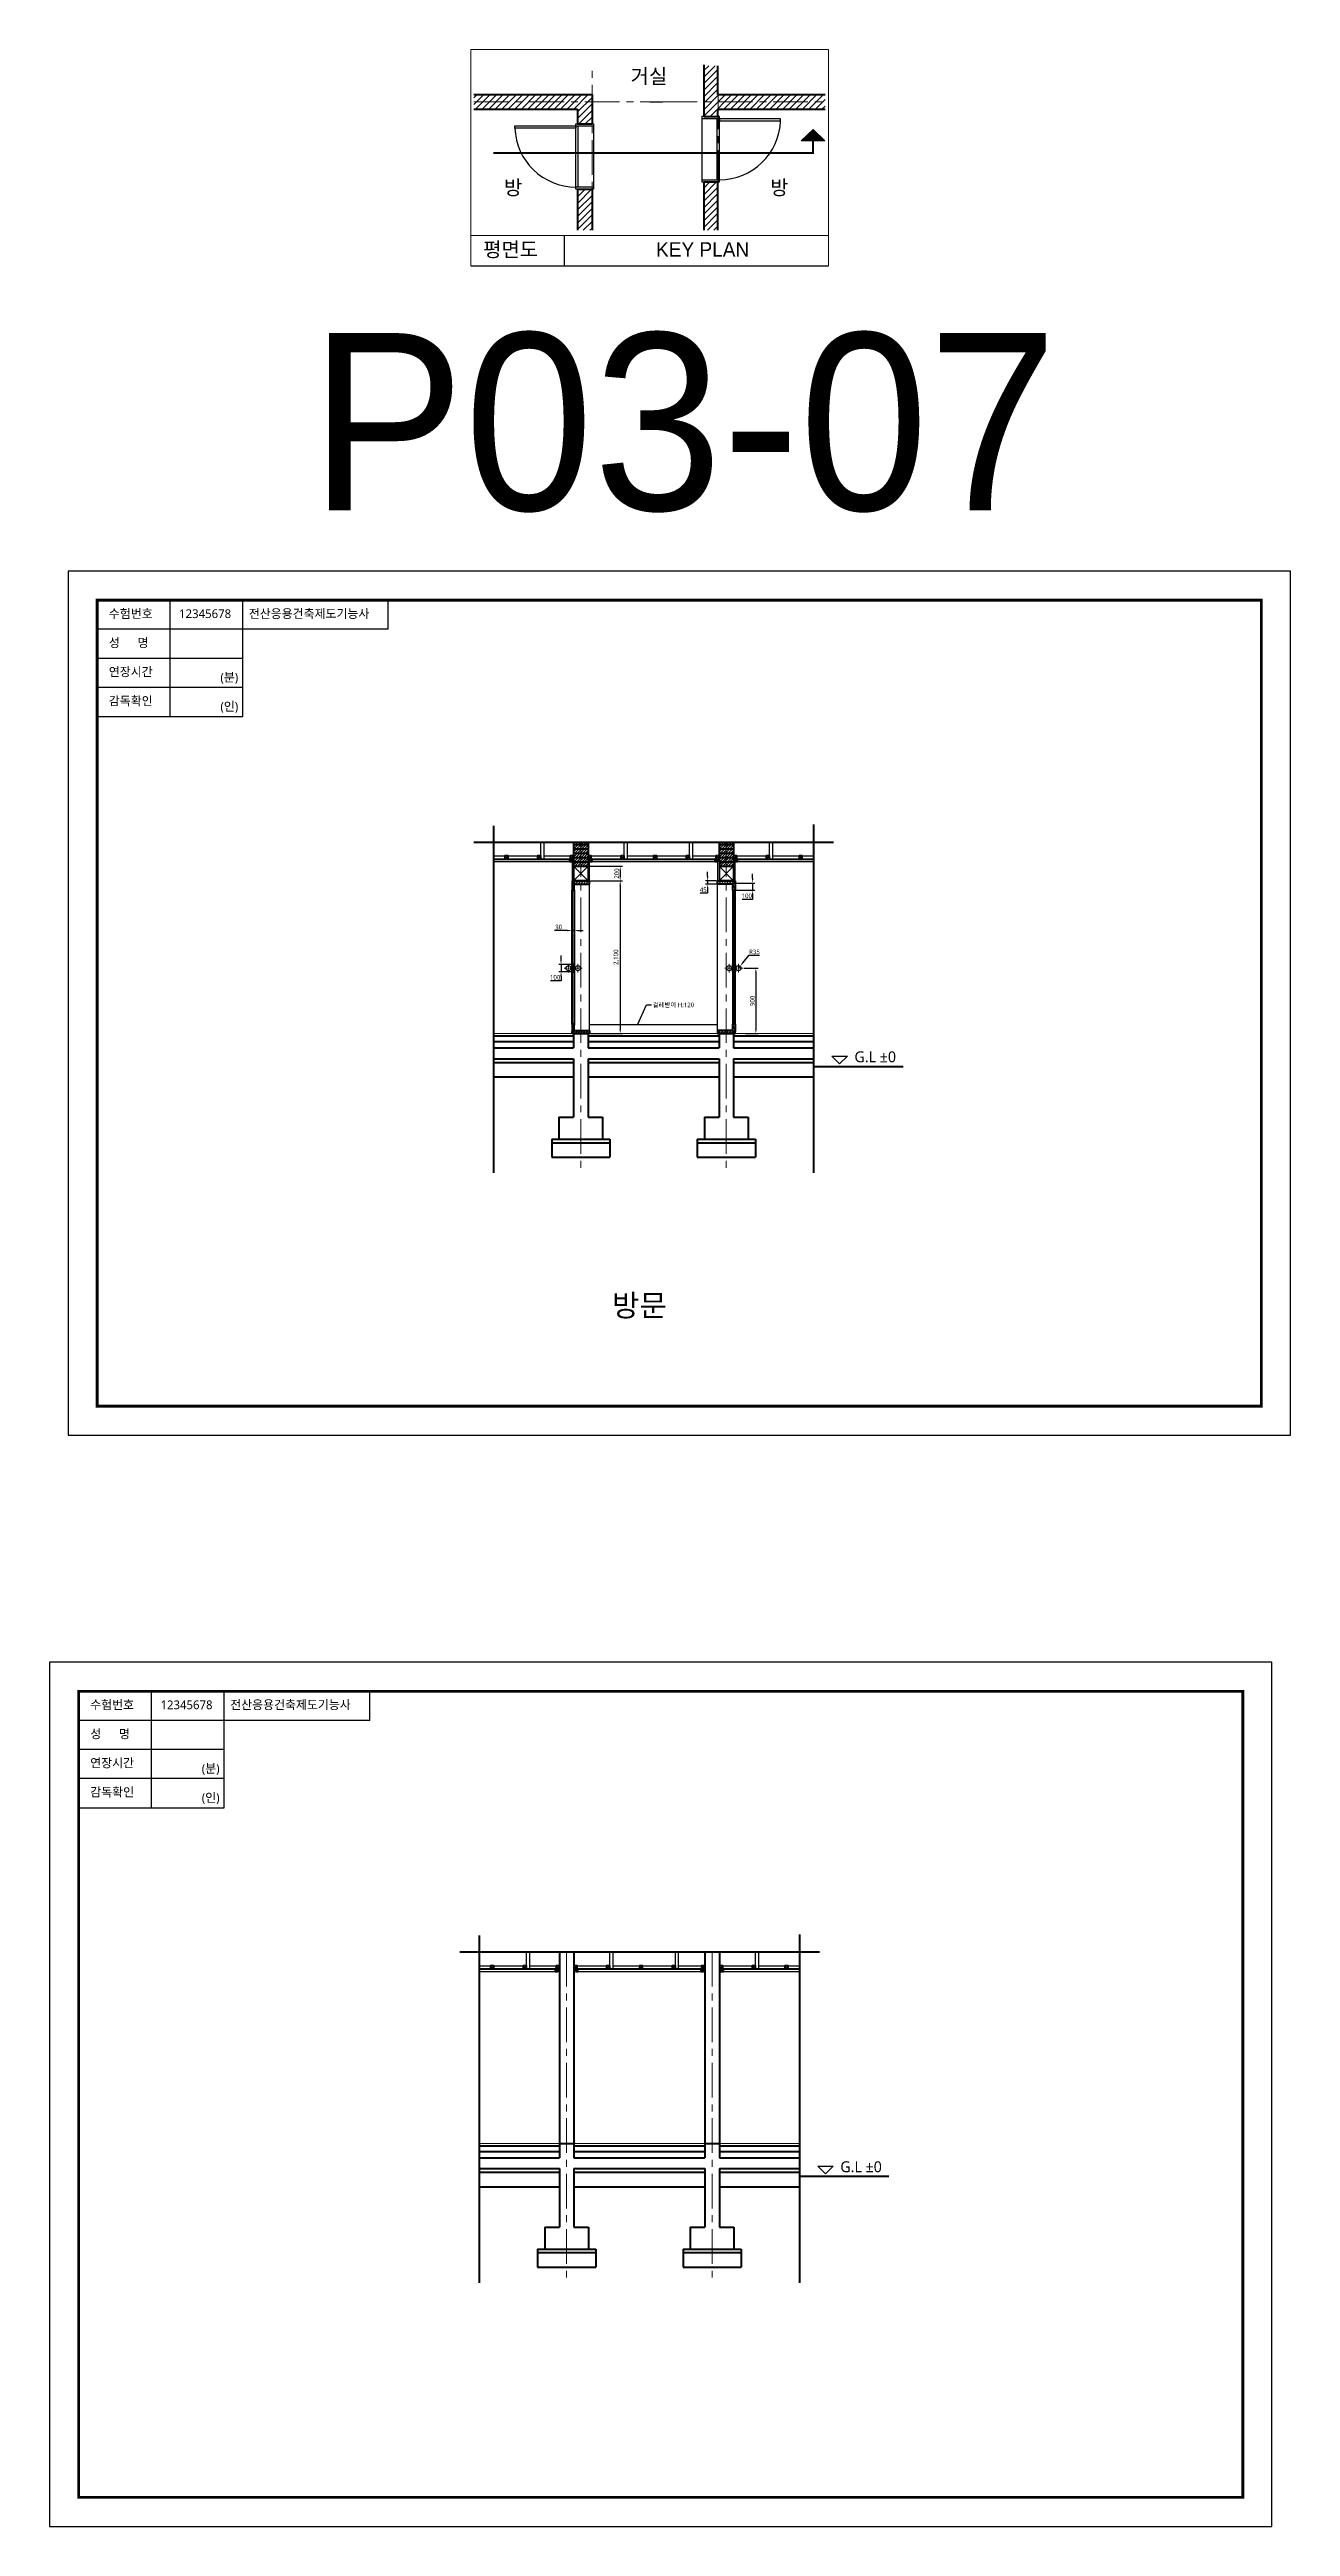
# Model space of a CAD drawing. Header units: millimetres. Extents: x 0 to 126056, y 2051 to 38499.
# Drawn here: x 21800 to 38856, y 2051 to 36101 of the extents above; entities that cross this region are included whole.
import ezdxf

# ---------------------------------------------------------------- set-up
doc = ezdxf.new("R2010")
doc.units = ezdxf.units.MM
doc.header["$LTSCALE"] = 15
doc.linetypes.add('CENTER', pattern=[50.8, 31.75, -6.35, 6.35, -6.35])
for name, color, linetype, lineweight in [('단면선', 2, 'Continuous', 40), ('마감선', 3, 'Continuous', 20), ('입면선', 4, 'Continuous', 30), ('중심선', 1, 'CENTER', 20), ('치수및문자', 7, 'Continuous', 30), ('해칭선', 5, 'Continuous', 9)]:
    doc.layers.add(name, color=color, linetype=linetype, lineweight=lineweight)
doc.styles.add('dim1', font='malgun.ttf')
doc.styles.get("Standard").update_dxf_attribs({"font": ''})
doc.styles.get('Standard').set_extended_font_data('Gulim')
doc.dimstyles.new('dim1', dxfattribs={"dimscale": 40, "dimtxt": 2.5, "dimasz": 2.5, "dimexe": 1.25, "dimexo": 0.625, "dimtad": 1, "dimdec": 0, "dimlunit": 6, "dimtxsty": 'dim1', "dimcen": 2.5, "dimadec": 0, "dimazin": 0, "dimtfac": 1, "dimtdec": 0, "dimtmove": 0, "dimatfit": 3, "dimfxl": 1, "dimarcsym": 0})

msp = doc.modelspace()

# ---------------------------------------------------------------- texts
msp.add_text('P03-07', height=2434.91).set_placement((25378.2, 29768.5))
at = {"style": 'dim1'}
for s, height, p in [('수험번호', 120, (22614.9, 28285.6)), ('12345678', 120, (23580.5, 28285.6)), ('전산응용건축제도기능사', 120, (24539.2, 28285.6)), ('성      명', 120, (22614.9, 27885.6)), ('연장시간', 120, (22614.9, 27485.6)), ('(분)', 120, (24148.6, 27409.9)), ('감독확인', 120, (22614.9, 27085.6)), ('(인)', 120, (24148.6, 27009.9)), ('G.L ±0', 150, (32863.2, 22179)), ('방문', 300, (29530.9, 18685.9)), ('수험번호', 120, (22359.1, 13285.6)), ('12345678', 120, (23324.7, 13285.6)), ('전산응용건축제도기능사', 120, (24283.4, 13285.6)), ('성      명', 120, (22359.1, 12885.6)), ('연장시간', 120, (22359.1, 12485.6)), ('(분)', 120, (23892.7, 12409.9)), ('감독확인', 120, (22359.1, 12085.6)), ('(인)', 120, (23892.7, 12009.9)), ('G.L ±0', 150, (32668.6, 6920.6))]:
    msp.add_text(s, height=height, dxfattribs=at).set_placement(p)
at = {"insert": (30090.5, 22999), "char_height": 62.5, "attachment_point": 1, "style": 'dim1'}
msp.add_mtext('걸레받이 H:120', dxfattribs=at)
at = {"layer": '치수및문자', "color": 0}
for s, p in [('거실', (29788, 35633.4)), ('방', (28045.8, 34103.9)), ('방', (31704.7, 34103.9)), ('평면도', (27760.4, 33252.4)), ('KEY PLAN', (30136.9, 33252.4))]:
    msp.add_text(s, height=200, dxfattribs=at).set_placement(p)

# ---------------------------------------------------------------- blocks, each defined once
blk = doc.blocks.new('*D255')
at = {"color": 0, "lineweight": -2, "transparency": 16777216}
for p, q in [((29217, 24873), (29675, 24873)), ((29237, 24673), (29675, 24673)), ((29644, 24811), (29644, 24736))]:
    blk.add_line(p, q, dxfattribs=at)
at = {"color": 0, "transparency": 16777216}
for points in [[(29633, 24811), (29654, 24811), (29644, 24873)], [(29633, 24736), (29654, 24736), (29644, 24673)]]:
    blk.add_solid(points, dxfattribs=at)
at = {"layer": 'Defpoints', "color": 0, "transparency": 16777216}
for p in [(29201, 24873), (29221, 24673), (29644, 24673)]:
    blk.add_point(p, dxfattribs=at)
at = {"color": 0, "transparency": 16777216, "insert": (29596, 24773), "char_height": 62.5, "attachment_point": 5, "rotation": 90, "style": 'dim1'}
blk.add_mtext('200', dxfattribs=at)
blk = doc.blocks.new('*D256')
at = {"color": 0, "lineweight": -2, "transparency": 16777216}
for p, q in [((29253, 24673), (29675, 24673)), ((29644, 24611), (29644, 22636)), ((29237, 22573), (29675, 22573))]:
    blk.add_line(p, q, dxfattribs=at)
at = {"color": 0, "transparency": 16777216}
for points in [[(29633, 24611), (29654, 24611), (29644, 24673)], [(29633, 22636), (29654, 22636), (29644, 22573)]]:
    blk.add_solid(points, dxfattribs=at)
at = {"layer": 'Defpoints', "color": 0, "transparency": 16777216}
for p in [(29237, 24673), (29221, 22573), (29644, 22573)]:
    blk.add_point(p, dxfattribs=at)
at = {"color": 0, "transparency": 16777216, "insert": (29590, 23623), "char_height": 62.5, "attachment_point": 5, "rotation": 90, "style": 'dim1'}
blk.add_mtext('2,100', dxfattribs=at)
blk = doc.blocks.new('*D257')
at = {"color": 0, "lineweight": -2, "transparency": 16777216}
for p, q in [((30966, 24673), (30814, 24673)), ((30966, 24628), (30814, 24628)), ((30845, 24736), (30845, 24798)), ((30845, 24673), (30845, 24628)), ((30845, 24566), (30845, 24503)), ((30845, 24503), (30741, 24503))]:
    blk.add_line(p, q, dxfattribs=at)
at = {"color": 0, "transparency": 16777216}
for points in [[(30835, 24736), (30856, 24736), (30845, 24673)], [(30835, 24566), (30856, 24566), (30845, 24628)]]:
    blk.add_solid(points, dxfattribs=at)
at = {"layer": 'Defpoints', "color": 0, "transparency": 16777216}
for p in [(30845, 24628), (30981, 24673), (30981, 24628)]:
    blk.add_point(p, dxfattribs=at)
at = {"color": 0, "transparency": 16777216, "insert": (30785, 24550), "char_height": 62.5, "attachment_point": 5, "style": 'dim1'}
blk.add_mtext('45', dxfattribs=at)
blk = doc.blocks.new('*D258')
at = {"color": 0, "lineweight": -2, "transparency": 16777216}
for p, q in [((31207, 24643), (31496, 24643)), ((31237, 24543), (31496, 24543)), ((31464, 24706), (31464, 24768)), ((31464, 24643), (31464, 24543)), ((31464, 24418), (31318, 24418)), ((31464, 24481), (31464, 24418))]:
    blk.add_line(p, q, dxfattribs=at)
at = {"color": 0, "transparency": 16777216}
for points in [[(31454, 24706), (31475, 24706), (31464, 24643)], [(31454, 24481), (31475, 24481), (31464, 24543)]]:
    blk.add_solid(points, dxfattribs=at)
at = {"layer": 'Defpoints', "color": 0, "transparency": 16777216}
for p in [(31191, 24643), (31221, 24543), (31464, 24543)]:
    blk.add_point(p, dxfattribs=at)
at = {"color": 0, "transparency": 16777216, "insert": (31383, 24466), "char_height": 62.5, "attachment_point": 5, "style": 'dim1'}
blk.add_mtext('100', dxfattribs=at)
blk = doc.blocks.new('*D259')
at = {"color": 0, "lineweight": -2, "transparency": 16777216}
for p, q in [((31271, 23473), (31293, 23501)), ((31406, 23648), (31331, 23550)), ((31556, 23648), (31406, 23648))]:
    blk.add_line(p, q, dxfattribs=at)
at = {"color": 0, "transparency": 16777216}
blk.add_solid([(31323, 23557), (31339, 23544), (31293, 23501)], dxfattribs=at)
at = {"layer": 'Defpoints', "color": 0, "transparency": 16777216}
for p in [(31293, 23501), (31271, 23473)]:
    blk.add_point(p, dxfattribs=at)
at = {"color": 0, "transparency": 16777216, "insert": (31489, 23696), "char_height": 62.5, "attachment_point": 5, "style": 'dim1'}
blk.add_mtext('R35', dxfattribs=at)
blk = doc.blocks.new('*D260')
at = {"color": 0, "lineweight": -2, "transparency": 16777216}
for p, q in [((28966, 23523), (28799, 23523)), ((28830, 23586), (28830, 23648)), ((28830, 23523), (28830, 23423)), ((28830, 23298), (28684, 23298)), ((28966, 23423), (28799, 23423)), ((28830, 23361), (28830, 23298))]:
    blk.add_line(p, q, dxfattribs=at)
at = {"color": 0, "transparency": 16777216}
for points in [[(28820, 23586), (28841, 23586), (28830, 23523)], [(28820, 23361), (28841, 23361), (28830, 23423)]]:
    blk.add_solid(points, dxfattribs=at)
at = {"layer": 'Defpoints', "color": 0, "transparency": 16777216}
for p in [(28981, 23523), (28830, 23423), (28981, 23423)]:
    blk.add_point(p, dxfattribs=at)
at = {"color": 0, "transparency": 16777216, "insert": (28749, 23346), "char_height": 62.5, "attachment_point": 5, "style": 'dim1'}
blk.add_mtext('100', dxfattribs=at)
blk = doc.blocks.new('*D261')
at = {"color": 0, "lineweight": -2, "transparency": 16777216}
for p, q in [((28919, 23990), (28739, 23990)), ((28981, 24005), (28981, 24021)), ((29011, 23990), (28981, 23990)), ((29011, 24005), (29011, 24021)), ((29074, 23990), (29136, 23990))]:
    blk.add_line(p, q, dxfattribs=at)
at = {"color": 0, "transparency": 16777216}
for points in [[(28919, 24000), (28919, 23979), (28981, 23990)], [(29074, 24000), (29074, 23979), (29011, 23990)]]:
    blk.add_solid(points, dxfattribs=at)
at = {"layer": 'Defpoints', "color": 0, "transparency": 16777216}
for p in [(28981, 23990), (28981, 23990), (29011, 23990)]:
    blk.add_point(p, dxfattribs=at)
at = {"color": 0, "transparency": 16777216, "insert": (28798, 24038), "char_height": 62.5, "attachment_point": 5, "style": 'dim1'}
blk.add_mtext('30', dxfattribs=at)
blk = doc.blocks.new('*D269')
at = {"color": 0, "lineweight": -2, "transparency": 16777216}
for p, q in [((31345, 23473), (31540, 23473)), ((31508, 23411), (31508, 22636)), ((31367, 22573), (31540, 22573))]:
    blk.add_line(p, q, dxfattribs=at)
at = {"color": 0, "transparency": 16777216}
for points in [[(31498, 23411), (31519, 23411), (31508, 23473)], [(31498, 22636), (31519, 22636), (31508, 22573)]]:
    blk.add_solid(points, dxfattribs=at)
at = {"layer": 'Defpoints', "color": 0, "transparency": 16777216}
for p in [(31330, 23473), (31352, 22573), (31508, 22573)]:
    blk.add_point(p, dxfattribs=at)
at = {"color": 0, "transparency": 16777216, "insert": (31461, 23023), "char_height": 62.5, "attachment_point": 5, "rotation": 90, "style": 'dim1'}
blk.add_mtext('900', dxfattribs=at)

# ---------------------------------------------------------------- dimensions: what is measured, and where the dimension line sits
for base, p1, p2, picture, middle in [((29643.5, 24673), (29201.5, 24873), (29221.5, 24673), '*D255', (29595.6, 24773)), ((29643.5, 22573), (29237.1, 24673), (29221.5, 22573), '*D256', (29590.2, 23623)), ((30845.1, 24628), (30981.5, 24673), (30981.5, 24628), '*D257', (30785, 24550.4)), ((31464.4, 24543), (31191.5, 24643), (31221.5, 24543), '*D258', (31383.4, 24466.1)), ((28830.1, 23423), (28981.5, 23523), (28981.5, 23423), '*D260', (28749.1, 23346.1)), ((31508.4, 22573), (31329.6, 23473), (31351.6, 22573), '*D269', (31460.5, 23023))]:
    dim = msp.add_linear_dim(base=base, p1=p1, p2=p2, angle=90, dimstyle='dim1', override={"dimscale": 25, "dimtoh": 1})
    dim.commit()
    dim.dimension.update_dxf_attribs({"geometry": picture, "text_midpoint": middle})
dim = msp.add_linear_dim(base=(28981.5, 23989.8), p1=(29011.5, 23989.8), p2=(28981.5, 23989.8), dimstyle='dim1', override={"dimscale": 25, "dimtoh": 1})
dim.commit()
dim.dimension.update_dxf_attribs({"geometry": '*D261', "text_midpoint": (28797.6, 24037.7)})
dim = msp.add_radius_dim(center=(31271.5, 23473), mpoint=(31292.8, 23500.8), dimstyle='dim1', override={"dimscale": 25, "dimtoh": 1})
dim.commit()
dim.dimension.update_dxf_attribs({"geometry": '*D259', "text_midpoint": (31488.8, 23648.1), "dimtype": 164})

# ---------------------------------------------------------------- hatches: boundary and pattern name
msp.add_hatch(color=0).paths.add_polyline_path([(32294.1, 35000.4), (32455.2, 34847.5), (32133, 34847.5)])
at = {"layer": '해칭선'}
h = msp.add_hatch(dxfattribs=at)
h.set_pattern_fill('ANSI31', color=0, scale=20)
h.set_pattern_definition([(45, (60685.415, -154670.39), (-44.90128, 44.90128), [])])
h.paths.add_polyline_path([(29255.9, 35480.8), (27633.8, 35480.8), (27633.8, 35380.8), (29255.9, 35380.8)])
h.paths.add_polyline_path([(29255.9, 35380.8), (27633.8, 35380.8), (27633.8, 35280.8), (29055.9, 35280.8), (29055.9, 35080.8), (29255.9, 35080.8)])
h.paths.add_polyline_path([(29255.9, 34180.8), (29055.9, 34180.8), (29055.9, 33616.7), (29255.9, 33616.7)])
h.paths.add_polyline_path([(30982.2, 35879.4), (30792.2, 35879.4), (30792.2, 35380.8), (30992.2, 35380.8), (30992.2, 35480.8), (30982.2, 35480.8)])
h.paths.add_polyline_path([(30982.2, 35280.8), (30992.2, 35280.8), (30992.2, 35380.8), (30792.2, 35380.8), (30792.2, 35180.8), (30982.2, 35180.8)])
h.paths.add_polyline_path([(32459.3, 35480.8), (30992.2, 35480.8), (30992.2, 35380.8), (32459.3, 35380.8)])
h.paths.add_polyline_path([(32459.3, 35380.8), (30992.2, 35380.8), (30992.2, 35280.8), (32459.3, 35280.8)])
h.paths.add_polyline_path([(30982.2, 34280.8), (30792.2, 34280.8), (30792.2, 33616.7), (30982.2, 33616.7)])
h = msp.add_hatch(dxfattribs=at)
h.set_pattern_fill('ANSI31', color=256, scale=8)
h.set_pattern_definition([(45, (-16192.04, -148289.346), (-17.9605122, 17.9605122), [])])
h.paths.add_polyline_path([(29101.5, 25206.4), (29001.5, 25206.4), (29001.5, 25173), (29101.5, 25173)])
h.paths.add_polyline_path([(29201.5, 25206.4), (29101.5, 25206.4), (29101.5, 25173), (29201.5, 25173)])
h.paths.add_polyline_path([(29201.5, 25173), (29101.5, 25173), (29101.5, 25113), (29201.5, 25113)])
h.paths.add_polyline_path([(29101.5, 25173), (29001.5, 25173), (29001.5, 25113), (29101.5, 25113)])
h.paths.add_polyline_path([(29101.5, 25113), (29001.5, 25113), (29001.5, 25053), (29101.5, 25053)])
h.paths.add_polyline_path([(29201.5, 25113), (29101.5, 25113), (29101.5, 25053), (29201.5, 25053)])
h.paths.add_polyline_path([(29201.5, 25053), (29101.5, 25053), (29101.5, 24993), (29201.5, 24993), (29201.5, 25018)])
h.paths.add_polyline_path([(29101.5, 25053), (29001.5, 25053), (29001.5, 24993), (29101.5, 24993)])
h.paths.add_polyline_path([(29101.5, 24993), (29001.5, 24993), (29001.5, 24973), (29001.5, 24933), (29101.5, 24933)])
h.paths.add_polyline_path([(29201.5, 24993), (29101.5, 24993), (29101.5, 24933), (29201.5, 24933)])
h.paths.add_polyline_path([(29201.5, 24933), (29101.5, 24933), (29101.5, 24873), (29201.5, 24873)])
h.paths.add_polyline_path([(29101.5, 24933), (29001.5, 24933), (29001.5, 24873), (29101.5, 24873)])
h = msp.add_hatch(dxfattribs=at)
h.set_pattern_fill('ANSI31', color=256, scale=8)
h.set_pattern_definition([(45, (-14192.04, -148289.346), (-17.9605122, 17.9605122), [])])
h.paths.add_polyline_path([(31101.5, 25206.4), (31001.5, 25206.4), (31001.5, 25173), (31101.5, 25173)])
h.paths.add_polyline_path([(31201.5, 25206.4), (31101.5, 25206.4), (31101.5, 25173), (31201.5, 25173)])
h.paths.add_polyline_path([(31201.5, 25173), (31101.5, 25173), (31101.5, 25113), (31201.5, 25113)])
h.paths.add_polyline_path([(31101.5, 25173), (31001.5, 25173), (31001.5, 25113), (31101.5, 25113)])
h.paths.add_polyline_path([(31101.5, 25113), (31001.5, 25113), (31001.5, 25053), (31101.5, 25053)])
h.paths.add_polyline_path([(31201.5, 25113), (31101.5, 25113), (31101.5, 25053), (31201.5, 25053)])
h.paths.add_polyline_path([(31201.5, 25053), (31101.5, 25053), (31101.5, 24993), (31201.5, 24993), (31201.5, 25018)])
h.paths.add_polyline_path([(31101.5, 25053), (31001.5, 25053), (31001.5, 24993), (31101.5, 24993)])
h.paths.add_polyline_path([(31101.5, 24993), (31001.5, 24993), (31001.5, 24973), (31001.5, 24933), (31101.5, 24933)])
h.paths.add_polyline_path([(31201.5, 24993), (31101.5, 24993), (31101.5, 24933), (31201.5, 24933)])
h.paths.add_polyline_path([(31201.5, 24933), (31101.5, 24933), (31101.5, 24873), (31201.5, 24873)])
h.paths.add_polyline_path([(31101.5, 24933), (31001.5, 24933), (31001.5, 24873), (31101.5, 24873)])
h = msp.add_hatch(dxfattribs=at)
h.set_pattern_fill('ANSI31', color=256, scale=8)
h.set_pattern_definition([(45, (-38679.572, -148289.346), (-17.9605122, 17.9605122), [])])
h.paths.add_polyline_path([(29101.5, 24673), (28981.5, 24673), (28981.5, 24643), (29011.5, 24643), (29011.5, 24628), (29101.5, 24628)])
h.paths.add_polyline_path([(29221.5, 24673), (29101.5, 24673), (29101.5, 24628), (29221.5, 24628)])
h = msp.add_hatch(dxfattribs=at)
h.set_pattern_fill('ANSI31', color=256, scale=8)
h.set_pattern_definition([(45, (-36679.572, -148289.346), (-17.9605122, 17.9605122), [])])
h.paths.add_polyline_path([(31101.5, 24673), (31221.5, 24673), (31221.5, 24643), (31191.5, 24643), (31191.5, 24628), (31101.5, 24628)])
h.paths.add_polyline_path([(30981.5, 24673), (31101.5, 24673), (31101.5, 24628), (30981.5, 24628)])
h = msp.add_hatch(dxfattribs=at)
h.set_pattern_fill('ANSI31', color=256, scale=8)
h.set_pattern_definition([(45, (-30560.205, -148289.346), (-17.9605122, 17.9605122), [])])
h.paths.add_polyline_path([(29101.5, 22618), (29011.5, 22618), (29011.5, 22603), (28981.5, 22603), (28981.5, 22573), (29101.5, 22573)])
h.paths.add_polyline_path([(29221.5, 22618), (29101.5, 22618), (29101.5, 22573), (29221.5, 22573)])
h = msp.add_hatch(dxfattribs=at)
h.set_pattern_fill('ANSI31', color=256, scale=8)
h.set_pattern_definition([(45, (-28560.205, -148289.346), (-17.9605122, 17.9605122), [])])
h.paths.add_polyline_path([(31101.5, 22618), (31191.5, 22618), (31191.5, 22603), (31221.5, 22603), (31221.5, 22573), (31101.5, 22573)])
h.paths.add_polyline_path([(30981.5, 22618), (31101.5, 22618), (31101.5, 22573), (30981.5, 22573)])

# ---------------------------------------------------------------- linework, layer by layer
at = {"color": 0, "linetype": 'CENTER'}
msp.add_line((30049, 35380.8), (30223.8, 35380.8), dxfattribs=at)
at = {"color": 0}
for p, q in [((32294.1, 35000.4), (32133, 34847.5)), ((32455.2, 34847.5), (32133, 34847.5)), ((28874.4, 33546.5), (28874.4, 33125.7)), ((27591.2, 33125.7), (32507.8, 33125.7))]:
    msp.add_line(p, q, dxfattribs=at)
for p, q in [((26455.9, 28530.7), (22455.9, 28530.7)), ((22455.9, 28530.7), (22455.9, 26930.7)), ((32554.2, 22261.1), (32765.5, 22261.1)), ((32659.8, 22158.8), (32554.2, 22261.1)), ((32659.8, 22158.8), (32765.5, 22261.1)), ((26200, 13530.7), (22200, 13530.7)), ((22200, 13530.7), (22200, 11930.7)), ((32359.6, 7002.7), (32570.9, 7002.7)), ((32465.2, 6900.4), (32359.6, 7002.7)), ((32465.2, 6900.4), (32570.9, 7002.7))]:
    msp.add_line(p, q)
at = {"color": 0, "const_width": 30}
msp.add_lwpolyline([(27898, 34679.5), (32294.1, 34679.5), (32294.1, 34847.5)], dxfattribs=at)
at = {"color": 0}
for points in [[(32294.1, 35000.4), (32455.2, 34847.5), (32133, 34847.5), (32294.1, 35000.4)], [(32294.1, 35000.4), (32455.2, 34847.5)]]:
    msp.add_lwpolyline(points, dxfattribs=at)
at = {"layer": '단면선', "color": 0}
for p, q in [((30792.2, 35890.3), (30792.2, 35180.8)), ((30982.2, 35879.4), (30982.2, 35480.8)), ((27633.8, 35480.8), (29255.9, 35480.8)), ((29255.9, 35480.8), (29255.9, 35080.8)), ((30982.2, 35480.8), (32459.3, 35480.8)), ((27633.8, 35280.8), (29055.9, 35280.8)), ((29055.9, 35280.8), (29055.9, 35080.8)), ((29055.9, 35080.8), (29255.9, 35080.8)), ((30792.2, 35180.8), (30982.2, 35180.8)), ((30982.2, 35280.8), (32459.3, 35280.8)), ((30982.2, 35280.8), (30982.2, 35180.8)), ((29055.9, 34180.8), (29255.9, 34180.8)), ((29055.9, 34180.8), (29055.9, 33616.7)), ((29255.9, 34180.8), (29255.9, 33616.7)), ((30792.2, 34280.8), (30792.2, 33616.7)), ((30792.2, 34280.8), (30982.2, 34280.8)), ((30982.2, 34280.8), (30982.2, 33616.7))]:
    msp.add_line(p, q, dxfattribs=at)
at = {"layer": '단면선'}
for p, q in [((27633.8, 25206.4), (32577.4, 25206.4)), ((27901.5, 25430.9), (27901.5, 20656.9)), ((29001.5, 25206.4), (29001.5, 24673)), ((29201.5, 25206.4), (29201.5, 24673)), ((31001.5, 25206.4), (31001.5, 24673)), ((31201.5, 25206.4), (31201.5, 24673)), ((32301.5, 25447.6), (32301.5, 20656.9)), ((27901.5, 24973), (29001.5, 24973)), ((29001.5, 25173), (29201.5, 25173)), ((29001.5, 25113), (29201.5, 25113)), ((29001.5, 25053), (29201.5, 25053)), ((29001.5, 24993), (29201.5, 24993)), ((29001.5, 24933), (29201.5, 24933)), ((29001.5, 24873), (29201.5, 24873)), ((29201.5, 24973), (31001.5, 24973)), ((31001.5, 25173), (31201.5, 25173)), ((31001.5, 25113), (31201.5, 25113)), ((31001.5, 25053), (31201.5, 25053)), ((31001.5, 24993), (31201.5, 24993)), ((31001.5, 24933), (31201.5, 24933)), ((31001.5, 24873), (31201.5, 24873)), ((31201.5, 24973), (32301.5, 24973)), ((29221.5, 24673), (28981.5, 24673)), ((28981.5, 24673), (28981.5, 24643)), ((28981.5, 24643), (29011.5, 24643)), ((28981.5, 22703), (28981.5, 24543)), ((29001.5, 24673), (29201.5, 24673)), ((29011.5, 24643), (29011.5, 24628)), ((29011.5, 24628), (29221.5, 24628)), ((29011.5, 24543), (29011.5, 22703)), ((29221.5, 24628), (29221.5, 24673)), ((30981.5, 24628), (30981.5, 24673)), ((30981.5, 24673), (31221.5, 24673)), ((31191.5, 24628), (30981.5, 24628)), ((31201.5, 24673), (31001.5, 24673)), ((31201.5, 24673), (31001.5, 24673)), ((31221.5, 24643), (31191.5, 24643)), ((31191.5, 24643), (31191.5, 24628)), ((31191.5, 24543), (31191.5, 22703)), ((31221.5, 24673), (31221.5, 24643)), ((31221.5, 22703), (31221.5, 24543)), ((28981.5, 23523), (29011.5, 23523)), ((29011.5, 23523), (29011.5, 23508)), ((31221.5, 23523), (31191.5, 23523)), ((31191.5, 23523), (31191.5, 23508)), ((27901.5, 22543), (29001.5, 22543)), ((28981.5, 22703), (29011.5, 22703)), ((28981.5, 22603), (29011.5, 22603)), ((28981.5, 22573), (28981.5, 22603)), ((29221.5, 22573), (28981.5, 22573)), ((29001.5, 22573), (29201.5, 22573)), ((29001.5, 22573), (29001.5, 22378)), ((29001.5, 22573), (29201.5, 22573)), ((29011.5, 22703), (29011.5, 22688)), ((29011.5, 22618), (29221.5, 22618)), ((29011.5, 22603), (29011.5, 22618)), ((29201.5, 22573), (29201.5, 22378)), ((29201.5, 22543), (31001.5, 22543)), ((29221.5, 22618), (29221.5, 22573)), ((31191.5, 22618), (30981.5, 22618)), ((30981.5, 22618), (30981.5, 22573)), ((30981.5, 22573), (31221.5, 22573)), ((31201.5, 22573), (31001.5, 22573)), ((31001.5, 22573), (31001.5, 22378)), ((31201.5, 22573), (31001.5, 22573)), ((31201.5, 22573), (31001.5, 22573)), ((31221.5, 22703), (31191.5, 22703)), ((31191.5, 22703), (31191.5, 22688)), ((31191.5, 22603), (31191.5, 22618)), ((31221.5, 22603), (31191.5, 22603)), ((31201.5, 22573), (31201.5, 22378)), ((31201.5, 22543), (32301.5, 22543)), ((31221.5, 22573), (31221.5, 22603)), ((27901.5, 22463), (29001.5, 22463)), ((27901.5, 22378), (29001.5, 22378)), ((27901.5, 22228), (29001.5, 22228)), ((27901.5, 22178), (29001.5, 22178)), ((29001.5, 22228), (29001.5, 21423)), ((29201.5, 22463), (31001.5, 22463)), ((29201.5, 22378), (31001.5, 22378)), ((29201.5, 22228), (31001.5, 22228)), ((29201.5, 22228), (29201.5, 21423)), ((29201.5, 22178), (31001.5, 22178)), ((31001.5, 22228), (31001.5, 21423)), ((31201.5, 22463), (32301.5, 22463)), ((31201.5, 22378), (32301.5, 22378)), ((31201.5, 22228), (32301.5, 22228)), ((31201.5, 22228), (31201.5, 21423)), ((31201.5, 22178), (32301.5, 22178)), ((27901.5, 21978), (29001.5, 21978)), ((29201.5, 21978), (31001.5, 21978)), ((31201.5, 21978), (32301.5, 21978)), ((32301.5, 22123), (33532.1, 22123)), ((28701.5, 21123), (29501.5, 21123)), ((28701.5, 21123), (28701.5, 20873)), ((28801.5, 21423), (29001.5, 21423)), ((28801.5, 21423), (28801.5, 21123)), ((29201.5, 21423), (29401.5, 21423)), ((29401.5, 21423), (29401.5, 21123)), ((29501.5, 21123), (29501.5, 20873)), ((30701.5, 21123), (31501.5, 21123)), ((30701.5, 21123), (30701.5, 20873)), ((30801.5, 21423), (31001.5, 21423)), ((30801.5, 21423), (30801.5, 21123)), ((31201.5, 21423), (31401.5, 21423)), ((31401.5, 21423), (31401.5, 21123)), ((31501.5, 21123), (31501.5, 20873)), ((28701.5, 21073), (29501.5, 21073)), ((28701.5, 20873), (29501.5, 20873)), ((30701.5, 21073), (31501.5, 21073)), ((30701.5, 20873), (31501.5, 20873)), ((27439.2, 9948), (32382.8, 9948)), ((27706.9, 10172.5), (27706.9, 5398.5)), ((28806.9, 9948), (28806.9, 7314.6)), ((29006.9, 9948), (29006.9, 7314.6)), ((30806.9, 9948), (30806.9, 7314.6)), ((31006.9, 9948), (31006.9, 7314.6)), ((32106.9, 10189.2), (32106.9, 5398.5)), ((27706.9, 9714.6), (28806.9, 9714.6)), ((29006.9, 9714.6), (30806.9, 9714.6)), ((31006.9, 9714.6), (32106.9, 9714.6)), ((27706.9, 7284.6), (28806.9, 7284.6)), ((27706.9, 7204.6), (28806.9, 7204.6)), ((28806.9, 7314.6), (28806.9, 7119.6)), ((28806.9, 7314.6), (29006.9, 7314.6)), ((29006.9, 7314.6), (29006.9, 7119.6)), ((29006.9, 7284.6), (30806.9, 7284.6)), ((29006.9, 7204.6), (30806.9, 7204.6)), ((30806.9, 7314.6), (30806.9, 7119.6)), ((30806.9, 7314.6), (31006.9, 7314.6)), ((31006.9, 7314.6), (31006.9, 7119.6)), ((31006.9, 7284.6), (32106.9, 7284.6)), ((31006.9, 7204.6), (32106.9, 7204.6)), ((27706.9, 7119.6), (28806.9, 7119.6)), ((27706.9, 6969.6), (28806.9, 6969.6)), ((27706.9, 6919.6), (28806.9, 6919.6)), ((28806.9, 6969.6), (28806.9, 6164.6)), ((29006.9, 7119.6), (30806.9, 7119.6)), ((29006.9, 6969.6), (30806.9, 6969.6)), ((29006.9, 6969.6), (29006.9, 6164.6)), ((29006.9, 6919.6), (30806.9, 6919.6)), ((30806.9, 6969.6), (30806.9, 6164.6)), ((31006.9, 7119.6), (32106.9, 7119.6)), ((31006.9, 6969.6), (32106.9, 6969.6)), ((31006.9, 6969.6), (31006.9, 6164.6)), ((31006.9, 6919.6), (32106.9, 6919.6)), ((32106.9, 6864.6), (33337.6, 6864.6)), ((27706.9, 6719.6), (28806.9, 6719.6)), ((29006.9, 6719.6), (30806.9, 6719.6)), ((31006.9, 6719.6), (32106.9, 6719.6)), ((28606.9, 6164.6), (28806.9, 6164.6)), ((28606.9, 6164.6), (28606.9, 5864.6)), ((29006.9, 6164.6), (29206.9, 6164.6)), ((29206.9, 6164.6), (29206.9, 5864.6)), ((30606.9, 6164.6), (30806.9, 6164.6)), ((30606.9, 6164.6), (30606.9, 5864.6)), ((31006.9, 6164.6), (31206.9, 6164.6)), ((31206.9, 6164.6), (31206.9, 5864.6)), ((28506.9, 5864.6), (29306.9, 5864.6)), ((28506.9, 5864.6), (28506.9, 5614.6)), ((28506.9, 5814.6), (29306.9, 5814.6)), ((29306.9, 5864.6), (29306.9, 5614.6)), ((30506.9, 5864.6), (31306.9, 5864.6)), ((30506.9, 5864.6), (30506.9, 5614.6)), ((30506.9, 5814.6), (31306.9, 5814.6)), ((31306.9, 5864.6), (31306.9, 5614.6)), ((28506.9, 5614.6), (29306.9, 5614.6)), ((30506.9, 5614.6), (31306.9, 5614.6))]:
    msp.add_line(p, q, dxfattribs=at)
for points in [[(28056.5, 24973), (28101.5, 24973), (28101.5, 25018), (28056.5, 25018)], [(28506.5, 24973), (28551.5, 24973), (28551.5, 25018), (28506.5, 25018)], [(28945.5, 24937), (28981.5, 24937), (28981.5, 24973), (28945.5, 24973)], [(28956.5, 24973), (29001.5, 24973), (29001.5, 25018), (28956.5, 25018)], [(29201.5, 24973), (29246.5, 24973), (29246.5, 25018), (29201.5, 25018)], [(29221.5, 24937), (29257.5, 24937), (29257.5, 24973), (29221.5, 24973)], [(29651.5, 24973), (29696.5, 24973), (29696.5, 25018), (29651.5, 25018)], [(30101.5, 24973), (30146.5, 24973), (30146.5, 25018), (30101.5, 25018)], [(30551.5, 24973), (30596.5, 24973), (30596.5, 25018), (30551.5, 25018)], [(30945.5, 24937), (30981.5, 24937), (30981.5, 24973), (30945.5, 24973)], [(30956.5, 24973), (31001.5, 24973), (31001.5, 25018), (30956.5, 25018)], [(31201.5, 24973), (31246.5, 24973), (31246.5, 25018), (31201.5, 25018)], [(31221.5, 24937), (31257.5, 24937), (31257.5, 24973), (31221.5, 24973)], [(31651.5, 24973), (31696.5, 24973), (31696.5, 25018), (31651.5, 25018)], [(32101.5, 24973), (32146.5, 24973), (32146.5, 25018), (32101.5, 25018)], [(28981.5, 24543), (29011.5, 24543), (29011.5, 24643), (28981.5, 24643)], [(31221.5, 24543), (31191.5, 24543), (31191.5, 24643), (31221.5, 24643)], [(28981.5, 23423), (29011.5, 23423), (29011.5, 23523), (28981.5, 23523)], [(31221.5, 23423), (31191.5, 23423), (31191.5, 23523), (31221.5, 23523)], [(28981.5, 22603), (29011.5, 22603), (29011.5, 22703), (28981.5, 22703)], [(31221.5, 22603), (31191.5, 22603), (31191.5, 22703), (31221.5, 22703)], [(27861.9, 9714.6), (27906.9, 9714.6), (27906.9, 9759.6), (27861.9, 9759.6)], [(28311.9, 9714.6), (28356.9, 9714.6), (28356.9, 9759.6), (28311.9, 9759.6)], [(28750.9, 9678.6), (28786.9, 9678.6), (28786.9, 9714.6), (28750.9, 9714.6)], [(28761.9, 9714.6), (28806.9, 9714.6), (28806.9, 9759.6), (28761.9, 9759.6)], [(29006.9, 9714.6), (29051.9, 9714.6), (29051.9, 9759.6), (29006.9, 9759.6)], [(29026.9, 9678.6), (29062.9, 9678.6), (29062.9, 9714.6), (29026.9, 9714.6)], [(29456.9, 9714.6), (29501.9, 9714.6), (29501.9, 9759.6), (29456.9, 9759.6)], [(29906.9, 9714.6), (29951.9, 9714.6), (29951.9, 9759.6), (29906.9, 9759.6)], [(30356.9, 9714.6), (30401.9, 9714.6), (30401.9, 9759.6), (30356.9, 9759.6)], [(30750.9, 9678.6), (30786.9, 9678.6), (30786.9, 9714.6), (30750.9, 9714.6)], [(30761.9, 9714.6), (30806.9, 9714.6), (30806.9, 9759.6), (30761.9, 9759.6)], [(31006.9, 9714.6), (31051.9, 9714.6), (31051.9, 9759.6), (31006.9, 9759.6)], [(31026.9, 9678.6), (31062.9, 9678.6), (31062.9, 9714.6), (31026.9, 9714.6)], [(31456.9, 9714.6), (31501.9, 9714.6), (31501.9, 9759.6), (31456.9, 9759.6)], [(31906.9, 9714.6), (31951.9, 9714.6), (31951.9, 9759.6), (31906.9, 9759.6)]]:
    msp.add_lwpolyline(points, close=True, dxfattribs=at)
at = {"layer": '마감선'}
for p, q in [((28981.5, 24973), (28981.5, 24673)), ((29221.5, 24973), (29221.5, 24673)), ((30981.5, 24973), (30981.5, 22573)), ((31221.5, 24973), (31221.5, 24673)), ((27901.5, 22573), (29001.5, 22573)), ((27901.5, 22573), (29001.5, 22573)), ((29201.5, 22573), (31001.5, 22573)), ((31201.5, 22573), (32301.5, 22573)), ((27706.9, 7314.6), (28806.9, 7314.6)), ((27706.9, 7314.6), (28806.9, 7314.6)), ((29006.9, 7314.6), (30806.9, 7314.6)), ((31006.9, 7314.6), (32106.9, 7314.6))]:
    msp.add_line(p, q, dxfattribs=at)
at = {"layer": '입면선', "color": 0}
for p, q in [((29035.9, 34180.8), (29035.9, 35080.8)), ((29035.9, 35080.8), (29275.9, 35080.8)), ((29275.9, 35080.8), (29275.9, 34180.8)), ((30767.2, 35180.8), (30767.2, 34280.8)), ((31007.2, 35180.8), (30767.2, 35180.8)), ((31007.2, 35150.8), (30767.2, 35150.8)), ((30977.2, 34310.8), (30977.2, 35150.8)), ((31007.2, 34280.8), (31007.2, 35180.8)), ((29035.9, 35050.8), (29275.9, 35050.8)), ((29065.9, 34210.8), (29065.9, 35050.8)), ((29275.9, 34210.8), (29035.9, 34210.8)), ((29275.9, 34180.8), (29035.9, 34180.8)), ((30767.2, 34310.8), (31007.2, 34310.8)), ((30767.2, 34280.8), (31007.2, 34280.8))]:
    msp.add_line(p, q, dxfattribs=at)
at = {"layer": '입면선'}
for p, q in [((28551.5, 25018), (28551.5, 25206.4)), ((28596.5, 24973), (28596.5, 25206.4)), ((29696.5, 25018), (29696.5, 25206.4)), ((29741.5, 24973), (29741.5, 25206.4)), ((30596.5, 25018), (30596.5, 25206.4)), ((30641.5, 24973), (30641.5, 25206.4)), ((31696.5, 24973), (31696.5, 25206.4)), ((31741.5, 24973), (31741.5, 25206.4)), ((27901.5, 25018), (28551.5, 25018)), ((27901.5, 24937), (28981.5, 24937)), ((28596.5, 25018), (29001.5, 25018)), ((29201.5, 25018), (29696.5, 25018)), ((29221.5, 24937), (30981.5, 24937)), ((29741.5, 25018), (30596.5, 25018)), ((30641.5, 25018), (31001.5, 25018)), ((31201.5, 25018), (31696.5, 25018)), ((31221.5, 24937), (32301.5, 24937)), ((31741.5, 25018), (32301.5, 25018)), ((29221.5, 22618), (29221.5, 24628)), ((30981.5, 22618), (30981.5, 24628)), ((30981.5, 22693), (29221.5, 22693)), ((28356.9, 9759.6), (28356.9, 9948)), ((28401.9, 9714.6), (28401.9, 9948)), ((29501.9, 9759.6), (29501.9, 9948)), ((29546.9, 9714.6), (29546.9, 9948)), ((30401.9, 9759.6), (30401.9, 9948)), ((30446.9, 9714.6), (30446.9, 9948)), ((31501.9, 9714.6), (31501.9, 9948)), ((31546.9, 9714.6), (31546.9, 9948)), ((27706.9, 9759.6), (28356.9, 9759.6)), ((27706.9, 9678.6), (28786.9, 9678.6)), ((28401.9, 9759.6), (28806.9, 9759.6)), ((29006.9, 9759.6), (29501.9, 9759.6)), ((29026.9, 9678.6), (30786.9, 9678.6)), ((29546.9, 9759.6), (30401.9, 9759.6)), ((30446.9, 9759.6), (30806.9, 9759.6)), ((31006.9, 9759.6), (31501.9, 9759.6)), ((31026.9, 9678.6), (32106.9, 9678.6)), ((31546.9, 9759.6), (32106.9, 9759.6))]:
    msp.add_line(p, q, dxfattribs=at)
at = {"layer": '입면선', "color": 0}
for points in [[(31007.2, 35150.8), (31007.2, 35120.8), (31847.2, 35120.8), (31847.2, 35150.8)], [(29035.9, 35050.8), (29035.9, 35020.8), (28195.9, 35020.8), (28195.9, 35050.8)]]:
    msp.add_lwpolyline(points, close=True, dxfattribs=at)
at = {"layer": '입면선'}
for centre in [(28931.5, 23473), (29061.5, 23473), (31141.5, 23473), (31271.5, 23473)]:
    msp.add_circle(centre, 35, dxfattribs=at)
at = {"layer": '입면선', "color": 0}
for centre, start, end in [((31006.8, 35151.8), 270.02629, 357.89045), ((29036.3, 35051.8), 182.10955, 269.97371)]:
    msp.add_arc(centre, 841, start, end, dxfattribs=at)
at = {"layer": '중심선', "color": 0}
for p, q in [((29255.9, 33616.7), (29255.9, 35851.8)), ((30992.2, 35480.8), (30992.2, 33616.7)), ((27633.8, 35380.8), (30049, 35380.8)), ((30223.8, 35380.8), (32459.3, 35380.8))]:
    msp.add_line(p, q, dxfattribs=at)
at = {"layer": '중심선'}
for p, q in [((29101.5, 25206.4), (29101.5, 20656.9)), ((31101.5, 25206.4), (31101.5, 20656.9)), ((28906.9, 9948), (28906.9, 5398.5)), ((30906.9, 9948), (30906.9, 5398.5))]:
    msp.add_line(p, q, dxfattribs=at)
at = {"layer": '중심선', "ltscale": 0.1}
for p, q in [((28931.5, 23531.1), (28931.5, 23414.9)), ((29061.5, 23531.1), (29061.5, 23414.9)), ((31141.5, 23531.1), (31141.5, 23414.9)), ((31271.5, 23531.1), (31271.5, 23414.9)), ((28873.4, 23473), (29119.6, 23473)), ((31329.6, 23473), (31083.4, 23473))]:
    msp.add_line(p, q, dxfattribs=at)
at = {"layer": '치수및문자'}
for p, q in [((23455.9, 26930.7), (23455.9, 28530.7)), ((24455.9, 26930.7), (24455.9, 28530.7)), ((26455.9, 28130.7), (26455.9, 28530.7)), ((26455.9, 28130.7), (22455.9, 28130.7)), ((24455.9, 27730.7), (22455.9, 27730.7)), ((24455.9, 27330.7), (22455.9, 27330.7)), ((22455.9, 26930.7), (24455.9, 26930.7)), ((23200, 11930.7), (23200, 13530.7)), ((24200, 11930.7), (24200, 13530.7)), ((26200, 13130.7), (26200, 13530.7)), ((26200, 13130.7), (22200, 13130.7)), ((24200, 12730.7), (22200, 12730.7)), ((24200, 12330.7), (22200, 12330.7)), ((22200, 11930.7), (24200, 11930.7))]:
    msp.add_line(p, q, dxfattribs=at)
for points in [[(22055.9, 17050.7), (38855.9, 17050.7), (38855.9, 28930.7), (22055.9, 28930.7)], [(21800, 2050.7), (38600, 2050.7), (38600, 13930.7), (21800, 13930.7)]]:
    msp.add_lwpolyline(points, close=True, dxfattribs=at)
at = {"layer": '치수및문자', "const_width": 40}
for points in [[(22455.9, 17450.7), (38455.9, 17450.7), (38455.9, 28530.7), (22455.9, 28530.7)], [(22200, 2450.7), (38200, 2450.7), (38200, 13530.7), (22200, 13530.7)]]:
    msp.add_lwpolyline(points, close=True, dxfattribs=at)
at = {"layer": '해칭선', "color": 0}
for p, q in [((27591.2, 36101.1), (32507.8, 36101.1)), ((27591.2, 33125.7), (27591.2, 36101.1)), ((32507.8, 36101.1), (32507.8, 33125.7)), ((32507.8, 33546.5), (27591.2, 33546.5))]:
    msp.add_line(p, q, dxfattribs=at)
at = {"layer": '해칭선'}
for p, q in [((28056.5, 24973), (28101.5, 25018)), ((28506.5, 24973), (28551.5, 25018)), ((28945.5, 24937), (28981.5, 24973)), ((28945.5, 24955), (28963.5, 24973)), ((28956.5, 24973), (29001.5, 25018)), ((28963.5, 24937), (28981.5, 24955)), ((29001.5, 24673), (29201.5, 24873)), ((29001.5, 24873), (29201.5, 24673)), ((29201.5, 24973), (29246.5, 25018)), ((29221.5, 24937), (29257.5, 24973)), ((29221.5, 24955), (29239.5, 24973)), ((29239.5, 24937), (29257.5, 24955)), ((29651.5, 24973), (29696.5, 25018)), ((30101.5, 24973), (30146.5, 25018)), ((30551.5, 24973), (30596.5, 25018)), ((30945.5, 24937), (30981.5, 24973)), ((30945.5, 24955), (30963.5, 24973)), ((30956.5, 24973), (31001.5, 25018)), ((30963.5, 24937), (30981.5, 24955)), ((31201.5, 24873), (31001.5, 24673)), ((31001.5, 24873), (31201.5, 24673)), ((31201.5, 24973), (31246.5, 25018)), ((31221.5, 24937), (31257.5, 24973)), ((31221.5, 24955), (31239.5, 24973)), ((31239.5, 24937), (31257.5, 24955)), ((31651.5, 24973), (31696.5, 25018)), ((32101.5, 24973), (32146.5, 25018)), ((28981.5, 24543), (29011.5, 24643)), ((31221.5, 24543), (31191.5, 24643)), ((28981.5, 23423), (29011.5, 23523)), ((31221.5, 23423), (31191.5, 23523)), ((29011.5, 23473), (29061.5, 23473)), ((31191.5, 23473), (31141.5, 23473)), ((28981.5, 22603), (29011.5, 22703)), ((29237.1, 22573), (29570.5, 22573)), ((31221.5, 22603), (31191.5, 22703)), ((27861.9, 9714.6), (27906.9, 9759.6)), ((28311.9, 9714.6), (28356.9, 9759.6)), ((28750.9, 9678.6), (28786.9, 9714.6)), ((28750.9, 9696.6), (28768.9, 9714.6)), ((28761.9, 9714.6), (28806.9, 9759.6)), ((28768.9, 9678.6), (28786.9, 9696.6)), ((29006.9, 9714.6), (29051.9, 9759.6)), ((29026.9, 9678.6), (29062.9, 9714.6)), ((29026.9, 9696.6), (29044.9, 9714.6)), ((29044.9, 9678.6), (29062.9, 9696.6)), ((29456.9, 9714.6), (29501.9, 9759.6)), ((29906.9, 9714.6), (29951.9, 9759.6)), ((30356.9, 9714.6), (30401.9, 9759.6)), ((30750.9, 9678.6), (30786.9, 9714.6)), ((30750.9, 9696.6), (30768.9, 9714.6)), ((30761.9, 9714.6), (30806.9, 9759.6)), ((30768.9, 9678.6), (30786.9, 9696.6)), ((31006.9, 9714.6), (31051.9, 9759.6)), ((31026.9, 9678.6), (31062.9, 9714.6)), ((31026.9, 9696.6), (31044.9, 9714.6)), ((31044.9, 9678.6), (31062.9, 9696.6)), ((31456.9, 9714.6), (31501.9, 9759.6)), ((31906.9, 9714.6), (31951.9, 9759.6))]:
    msp.add_line(p, q, dxfattribs=at)

msp.set_redraw_order([(e.dxf.handle, doc.entitydb.next_handle()) for e in msp.query("TEXT MTEXT ATTDEF DIMENSION ARC_DIMENSION")])  # texts and dimensions are drawn at this point

# ---------------------------------------------------------------- leaders
at = {"annotation_type": 0, "has_hookline": 1, "hookline_direction": 0, "text_width": 592.9}
msp.add_leader([(29880.8, 22693), (30007.1, 22967.7), (30074.9, 22967.7)], dimstyle='dim1', override={"dimscale": 25, "dimgap": 0.625, "dimtad": 0, "dimtoh": 1}, dxfattribs=at)

doc.saveas('drawing.dxf')
